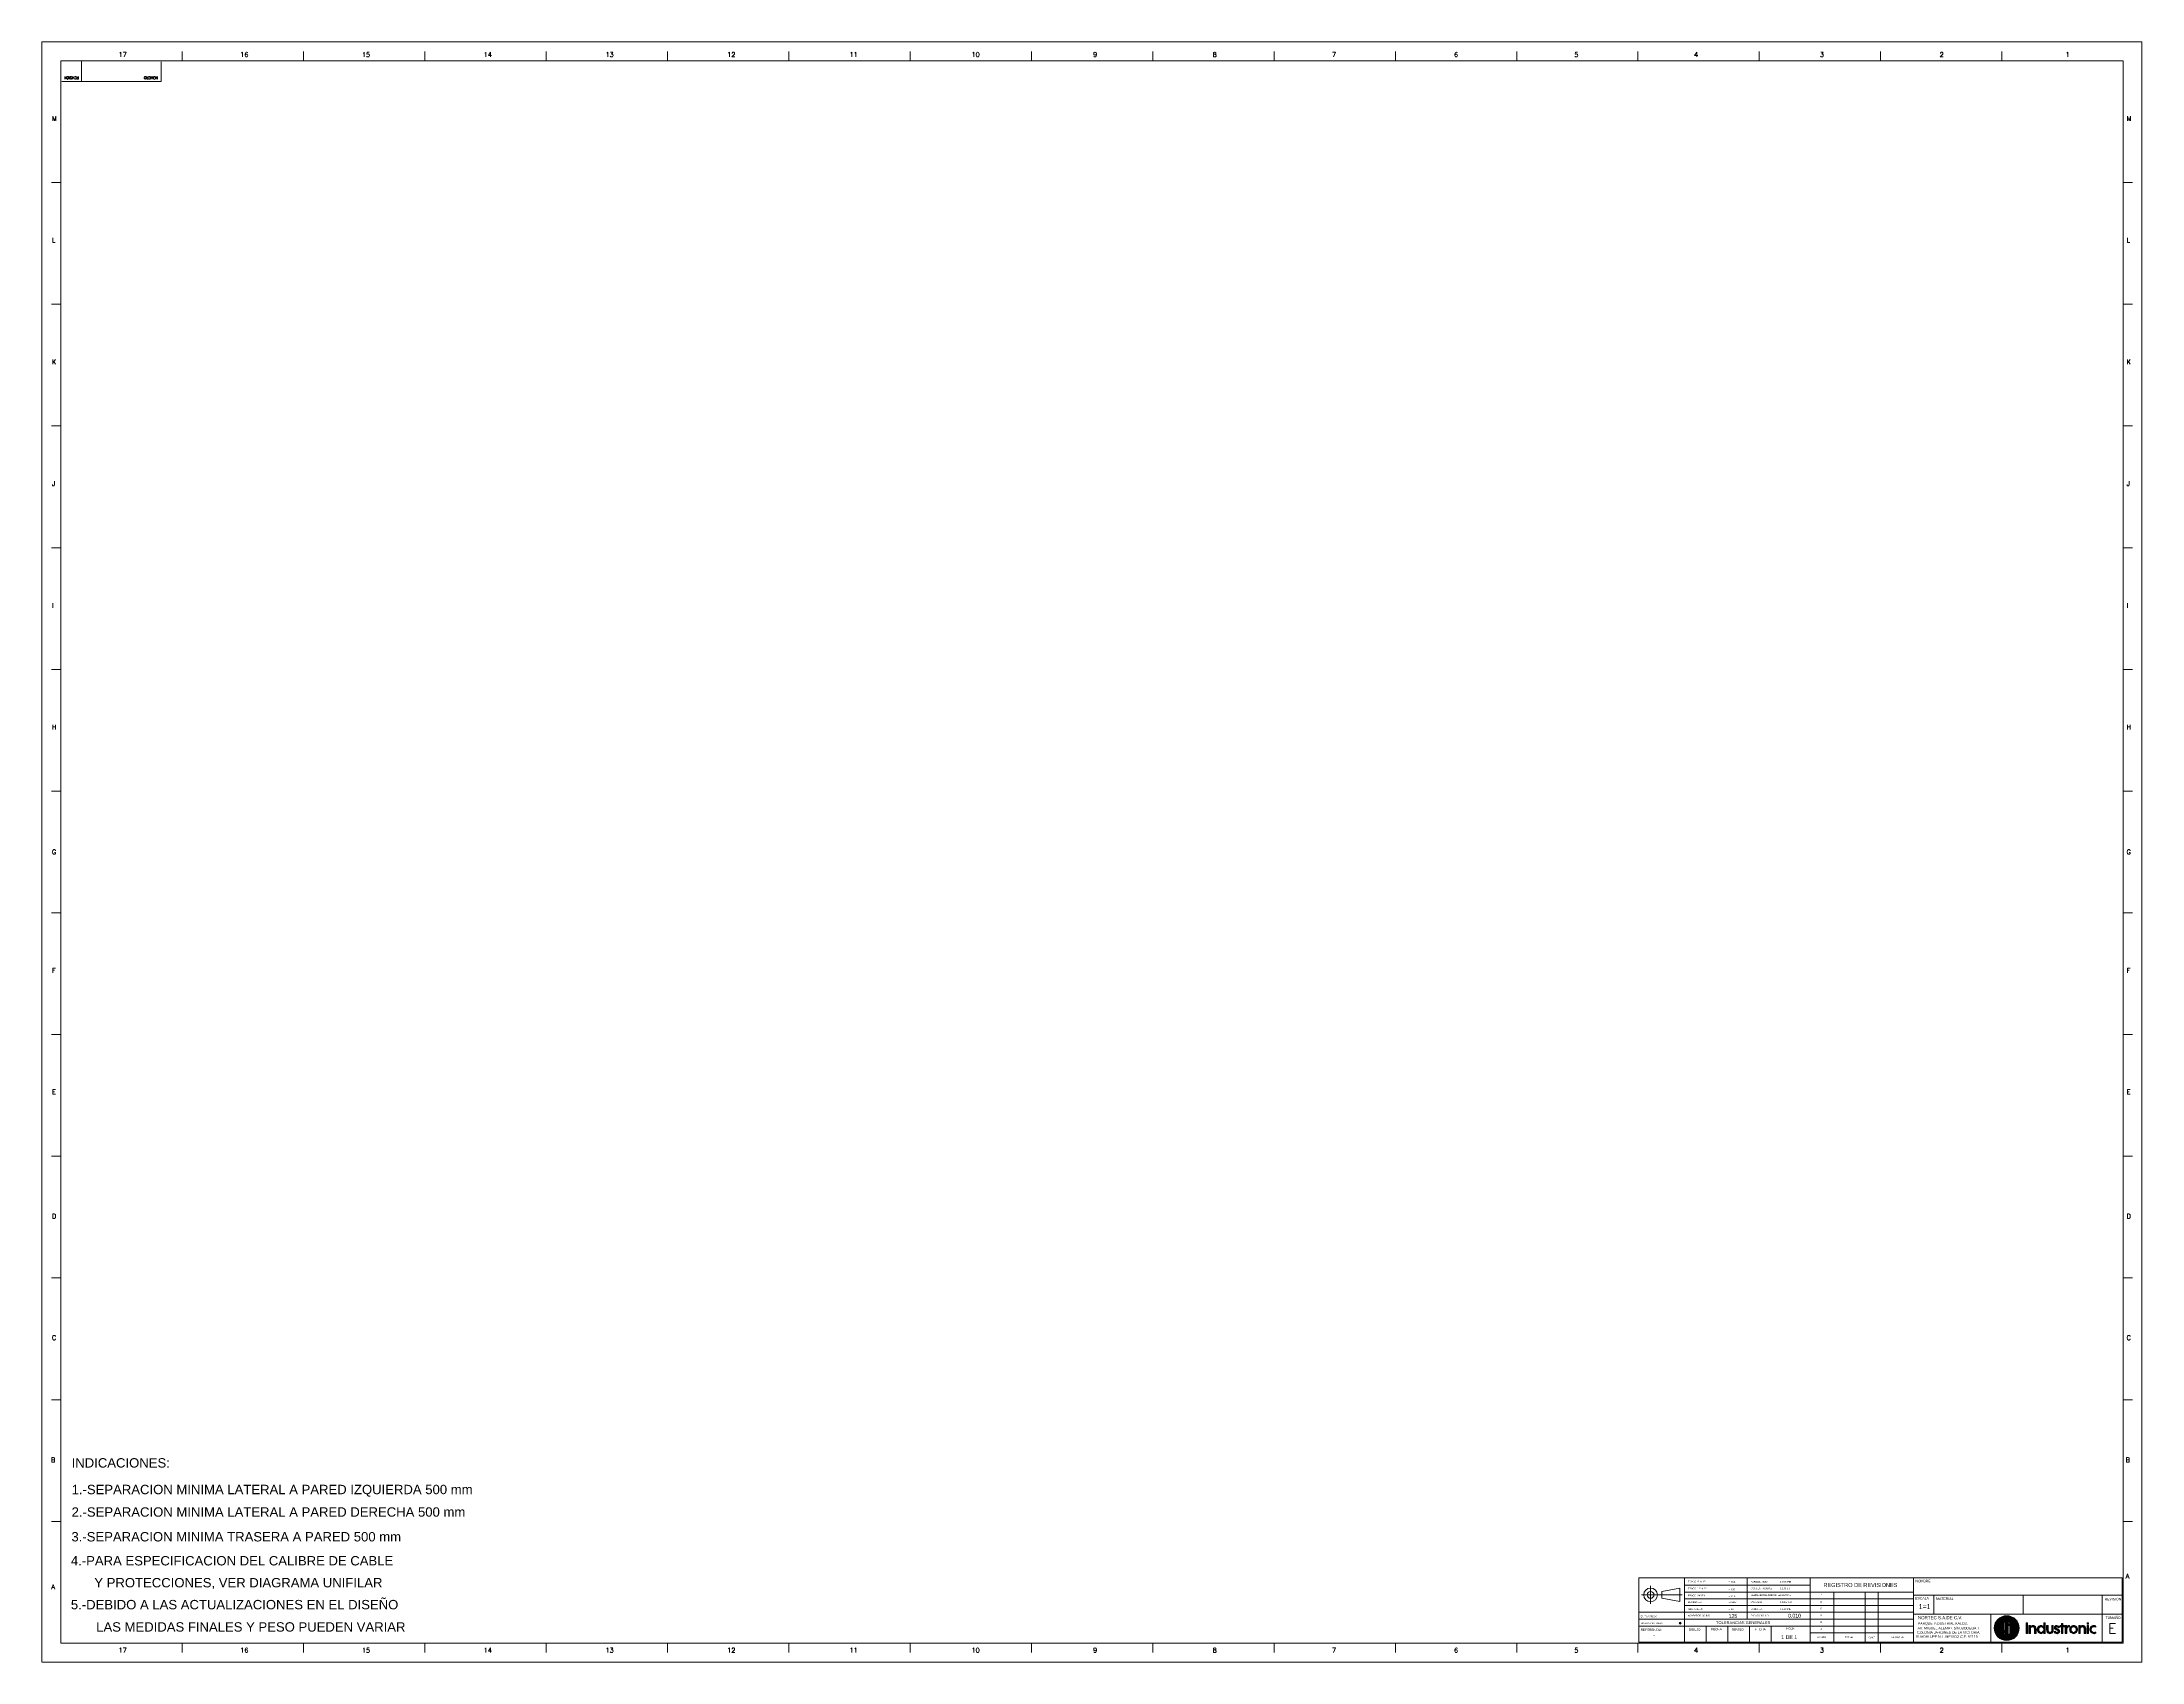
# Model space of a CAD drawing. Header units: millimetres. Extents: x 0 to 1120, y 0 to 864.
import ezdxf
from ezdxf.enums import TextEntityAlignment as Align

# ---------------------------------------------------------------- set-up
doc = ezdxf.new("R2010")
doc.units = ezdxf.units.MM
for name, color, linetype in [('ACOT', 7, 'Continuous'), ('Capa 1', 7, 'Continuous'), ('CONTINUA', 3, 'Continuous')]:
    doc.layers.add(name, color=color, linetype=linetype)
doc.styles.add('arial unicode ms', font='ARIALUNI.TTF')
doc.styles.add('ROMAND', font='romand', dxfattribs={"height": 0.125})
doc.styles.add('ROMANS', font='romans', dxfattribs={"height": 0.125})
doc.styles.add('ROMANT', font='romant', dxfattribs={"height": 0.25})
doc.styles.get("Standard").update_dxf_attribs({"font": 'arial.ttf'})

msp = doc.modelspace()

# ---------------------------------------------------------------- linework, layer by layer
at = {"color": 0, "linetype": 'ByBlock', "lineweight": 18}
for p, q in [((21.1, 853.8), (21.1, 843.2)), ((63.6, 842.9), (63.6, 853.5)), ((74.8, 859), (74.8, 854)), ((139.5, 859), (139.5, 854)), ((204.2, 859), (204.2, 854)), ((268.9, 859), (268.9, 854)), ((333.6, 859), (333.6, 854)), ((398.3, 859), (398.3, 854)), ((463, 859), (463, 854)), ((527.7, 859), (527.7, 854)), ((592.4, 859), (592.4, 854)), ((657.1, 859), (657.1, 854)), ((721.8, 859), (721.8, 854)), ((786.5, 859), (786.5, 854)), ((851.2, 859), (851.2, 854)), ((915.9, 859), (915.9, 854)), ((980.6, 859), (980.6, 854)), ((1045.3, 859), (1045.3, 854)), ((10.5, 842.9), (63.6, 842.9)), ((5, 789), (10, 789)), ((1110, 789), (1115, 789)), ((5, 724.1), (10, 724.1)), ((1110, 724.1), (1115, 724.1)), ((5, 659.2), (10, 659.2)), ((1110, 659.2), (1115, 659.2)), ((5, 594.3), (10, 594.3)), ((1110, 594.3), (1115, 594.3)), ((5, 529.4), (10, 529.4)), ((1110, 529.4), (1115, 529.4)), ((5, 464.4), (10, 464.4)), ((1110, 464.4), (1115, 464.4)), ((5, 399.5), (10, 399.5)), ((1110, 399.5), (1115, 399.5)), ((5, 334.6), (10, 334.6)), ((1110, 334.6), (1115, 334.6)), ((5, 269.7), (10, 269.7)), ((1110, 269.7), (1115, 269.7)), ((5, 204.8), (10, 204.8)), ((1110, 204.8), (1115, 204.8)), ((5, 139.8), (10, 139.8)), ((1110, 139.8), (1115, 139.8)), ((5, 74.9), (10, 74.9)), ((1110, 74.9), (1115, 74.9)), ((851.6, 44.9), (1109.5, 44.9)), ((876, 44.9), (876, 10.5)), ((909.5, 44.9), (909.5, 22.8)), ((943, 44.9), (943, 10.5)), ((998.2, 44.8), (998.2, 10.5)), ((853.1, 35.8), (862.7, 35.8)), ((857.9, 40.6), (857.9, 31)), ((862.7, 35.8), (874.8, 35.8)), ((873.6, 39.4), (863.9, 37.6)), ((863.9, 37.6), (863.9, 34)), ((873.6, 32.2), (863.9, 34)), ((873.6, 32.2), (873.6, 39.4)), ((876, 40.9), (943, 40.9)), ((876, 37.3), (998.2, 37.3)), ((876, 33.7), (998.2, 33.7)), ((955.6, 37.3), (955.6, 10.5)), ((972.3, 37.3), (972.3, 10.5)), ((979.3, 37.3), (979.3, 10.5)), ((998.2, 35.6), (1109.5, 35.6)), ((1009, 35.6), (1009, 25.7)), ((1056.6, 35.6), (1056.6, 25.6)), ((1098.7, 35.6), (1098.7, 10.5)), ((851.6, 26.5), (998.2, 26.5)), ((851.6, 22.8), (998.2, 22.8)), ((876, 30.1), (998.2, 30.1)), ((998.2, 25.6), (1109.5, 25.6)), ((1039.3, 25.6), (1039.3, 10.5)), ((851.6, 19.2), (998.2, 19.2)), ((887.6, 19.2), (887.6, 10.5)), ((899.1, 19.2), (899.1, 10.5)), ((910.7, 19.2), (910.7, 10.5)), ((922.3, 19.2), (922.3, 10.5)), ((943, 15.6), (998.2, 15.6)), ((74.8, 10), (74.8, 5)), ((139.5, 10), (139.5, 5)), ((204.2, 10), (204.2, 5)), ((268.9, 10), (268.9, 5)), ((333.6, 10), (333.6, 5)), ((398.3, 10), (398.3, 5)), ((463, 10), (463, 5)), ((527.7, 10), (527.7, 5)), ((592.4, 10), (592.4, 5)), ((657.1, 10), (657.1, 5)), ((721.8, 10), (721.8, 5)), ((786.5, 10), (786.5, 5)), ((851.2, 10), (851.2, 5)), ((915.9, 10), (915.9, 5)), ((980.6, 10), (980.6, 5)), ((1045.3, 10), (1045.3, 5))]:
    msp.add_line(p, q, dxfattribs=at)
for radius in [3.62, 1.81]:
    msp.add_circle((857.9, 35.8), radius, dxfattribs=at)
for start, end in [(0, 180), (180, 0)]:
    msp.add_arc((873.7, 20.7), 0.603, start, end, dxfattribs=at)
for points in [[(1059.7, 15.2), (1059.7, 19.4), (1059.8, 15.2)], [(1059.8, 15.2), (1059.7, 19.4), (1059.8, 19.4)], [(1059.8, 15.2), (1059.8, 19.4), (1059.9, 15.2)], [(1059.9, 15.2), (1059.8, 19.4), (1059.9, 19.4)], [(1059.9, 15.2), (1059.9, 19.4), (1060.1, 15.2)], [(1060.1, 15.2), (1059.9, 19.4), (1060.1, 19.4)], [(1060.1, 15.2), (1060.1, 19.4), (1060.3, 15.2)], [(1060.3, 15.2), (1060.1, 19.4), (1060.3, 19.4)], [(1060.3, 15.2), (1060.3, 19.4), (1060.5, 15.2)], [(1060.5, 15.2), (1060.3, 19.4), (1060.5, 19.4)], [(1060.5, 15.2), (1060.5, 19.4), (1060.5, 15.2)], [(1060.5, 15.2), (1060.5, 19.4), (1060.5, 18.7)], [(1060.8, 18.4), (1060.5, 18.8), (1060.8, 19)], [(1060.5, 15.2), (1060.5, 18.7), (1060.5, 18.8)], [(1060.5, 15.2), (1060.5, 18.8), (1060.5, 15.3)], [(1060.5, 15.3), (1060.5, 18.8), (1060.5, 18.8)], [(1060.5, 17.4), (1060.5, 18.8), (1060.5, 17.8)], [(1060.5, 17.8), (1060.5, 18.8), (1060.5, 18.8)], [(1060.5, 17.8), (1060.5, 18.8), (1060.8, 18.4)], [(1060.5, 15.2), (1060.5, 18.7), (1060.5, 15.2)], [(1061.1, 18.5), (1060.8, 19), (1061.1, 19.3)], [(1060.8, 18.4), (1060.8, 19), (1061.1, 18.5)], [(1061.6, 18.8), (1061.1, 19.3), (1061.6, 19.4)], [(1061.1, 18.5), (1061.1, 19.3), (1061.6, 18.8)], [(1061.6, 18.8), (1061.6, 19.4), (1061.9, 18.7)], [(1061.9, 18.7), (1061.6, 19.4), (1061.9, 19.4)], [(1061.9, 18.7), (1061.9, 19.4), (1062.1, 18.7)], [(1062.1, 18.7), (1061.9, 19.4), (1062.1, 19.4)], [(1062.1, 18.7), (1062.1, 19.4), (1062.5, 18.4)], [(1062.5, 18.4), (1062.1, 19.4), (1062.5, 19.3)], [(1062.5, 18.4), (1062.5, 19.3), (1062.6, 18.1)], [(1062.6, 18.1), (1062.5, 19.3), (1062.6, 19.3)], [(1062.6, 18.1), (1062.6, 19.3), (1062.6, 18)], [(1062.6, 18), (1062.6, 19.3), (1062.6, 19.3)], [(1062.6, 18), (1062.6, 19.3), (1062.7, 17.5)], [(1062.7, 17.5), (1062.6, 19.3), (1062.7, 19.2)], [(1062.7, 17.5), (1062.7, 19.2), (1062.7, 15.2)], [(1062.7, 15.2), (1062.7, 19.2), (1062.7, 19.2)], [(1062.7, 15.2), (1062.7, 19.2), (1063.1, 15.2)], [(1063.1, 15.2), (1062.7, 19.2), (1063.1, 18.9)], [(1063.1, 15.2), (1063.1, 18.9), (1063.4, 15.2)], [(1063.4, 15.2), (1063.1, 18.9), (1063.4, 18.4)], [(1063.4, 15.2), (1063.4, 18.4), (1063.5, 15.2)], [(1063.5, 15.2), (1063.4, 18.4), (1063.5, 17.7)], [(1069.1, 17), (1069.1, 19.4), (1069.3, 16.2)], [(1069.3, 16.2), (1069.1, 19.4), (1069.3, 19.4)], [(1069.3, 16.2), (1069.3, 19.4), (1069.6, 15.7)], [(1069.6, 15.7), (1069.3, 19.4), (1069.6, 19.4)], [(1069.6, 15.7), (1069.6, 19.4), (1069.9, 15.5)], [(1069.9, 15.5), (1069.6, 19.4), (1069.9, 19.4)], [(1069.9, 15.5), (1069.9, 19.4), (1069.9, 15.5)], [(1069.9, 15.5), (1069.9, 19.4), (1069.9, 17.1)], [(1069.9, 15.5), (1069.9, 17.1), (1070, 15.4)], [(1070, 15.4), (1069.9, 17.1), (1070, 16.6)], [(1070, 15.4), (1070, 16.6), (1070.2, 15.3)], [(1070.2, 15.3), (1070, 16.6), (1070.2, 16.2)], [(1070.2, 15.3), (1070.2, 16.2), (1070.2, 15.3)], [(1070.2, 15.3), (1070.2, 16.2), (1070.2, 16.1)], [(1070.2, 15.3), (1070.2, 16.1), (1070.5, 15.2)], [(1070.5, 15.2), (1070.2, 16.1), (1070.5, 15.9)], [(1070.5, 15.2), (1070.5, 15.9), (1070.9, 15.1)], [(1070.9, 15.1), (1070.5, 15.9), (1070.9, 15.8)], [(1071.4, 15.2), (1070.9, 15.8), (1071.4, 15.9)], [(1070.9, 15.1), (1070.9, 15.8), (1070.9, 15.1)], [(1070.9, 15.1), (1070.9, 15.8), (1070.9, 15.8)], [(1070.9, 15.1), (1070.9, 15.8), (1071.4, 15.2)], [(1071.7, 15.3), (1071.4, 15.9), (1071.7, 16.1)], [(1071.4, 15.2), (1071.4, 15.9), (1071.7, 15.3)], [(1071.9, 15.4), (1071.7, 16.2), (1071.9, 16.6)], [(1071.7, 15.3), (1071.7, 16.1), (1071.7, 16.2)], [(1071.7, 15.3), (1071.7, 16.2), (1071.9, 15.4)], [(1071.7, 15.3), (1071.7, 16.1), (1071.7, 15.3)], [(1072, 15.5), (1071.9, 16.6), (1072, 17.1)], [(1071.9, 15.4), (1071.9, 16.6), (1072, 15.5)], [(1072, 15.5), (1072, 19.4), (1072.2, 15.7)], [(1072.2, 15.7), (1072, 19.4), (1072.2, 19.4)], [(1072.2, 15.7), (1072.2, 19.4), (1072.6, 16.2)], [(1072.6, 16.2), (1072.2, 19.4), (1072.6, 19.4)], [(1072.6, 16.2), (1072.6, 19.4), (1072.7, 17)], [(1072.7, 17), (1072.6, 19.4), (1072.7, 19.4)], [(1072.7, 17), (1072.7, 19.4), (1072.7, 17)], [(1073.4, 15.9), (1073.2, 16.2), (1073.4, 16.2)], [(1073.7, 17.6), (1073.4, 18.8), (1073.7, 19.1)], [(1073.4, 17.9), (1073.4, 18.7), (1073.4, 18.8)], [(1073.4, 17.9), (1073.4, 18.8), (1073.7, 17.6)], [(1073.4, 17.9), (1073.4, 18.3), (1073.4, 18.7)], [(1073.4, 17.9), (1073.4, 18.7), (1073.4, 17.9)], [(1073.7, 15.4), (1073.4, 16.3), (1073.7, 16.4)], [(1073.4, 15.8), (1073.4, 16.2), (1073.4, 16.3)], [(1073.4, 15.8), (1073.4, 16.3), (1073.4, 15.8)], [(1073.4, 15.8), (1073.4, 16.3), (1073.4, 16.3)], [(1073.4, 15.8), (1073.4, 16.3), (1073.7, 15.4)], [(1073.4, 15.9), (1073.4, 16.2), (1073.4, 15.8)], [(1073.8, 17.5), (1073.7, 19.1), (1073.8, 19.2)], [(1073.7, 17.6), (1073.7, 19.1), (1073.7, 17.6)], [(1073.7, 17.6), (1073.7, 19.1), (1073.7, 19.1)], [(1073.7, 17.6), (1073.7, 19.1), (1073.7, 17.6)], [(1073.7, 17.6), (1073.7, 19.1), (1073.7, 19.1)], [(1073.7, 17.6), (1073.7, 19.1), (1073.8, 17.5)], [(1073.7, 15.4), (1073.7, 16.4), (1073.7, 15.4)], [(1073.7, 15.4), (1073.7, 16.4), (1073.7, 16.4)], [(1073.7, 15.4), (1073.7, 16.4), (1073.7, 15.4)], [(1073.7, 15.4), (1073.7, 16.4), (1073.7, 16.4)], [(1073.7, 15.4), (1073.7, 16.4), (1073.8, 15.4)], [(1073.8, 15.4), (1073.7, 16.4), (1073.8, 16.4)], [(1074, 17.3), (1073.8, 19.2), (1074, 19.3)], [(1073.8, 17.5), (1073.8, 19.2), (1074, 17.3)], [(1073.8, 15.4), (1073.8, 16.4), (1074, 15.3)], [(1074, 15.3), (1073.8, 16.4), (1074, 16)], [(1074, 17.3), (1074, 19.3), (1074.1, 17.3)], [(1074.1, 17.3), (1074, 19.3), (1074.1, 19.3)], [(1074, 15.3), (1074, 16), (1074.1, 15.3)], [(1074.1, 15.3), (1074, 16), (1074.1, 16)], [(1074.1, 18.4), (1074.1, 19.3), (1074.1, 19.4)], [(1074.1, 18.4), (1074.1, 19.4), (1074.2, 18.7)], [(1074.2, 18.7), (1074.1, 19.4), (1074.2, 19.4)], [(1074.1, 18.3), (1074.1, 19.3), (1074.1, 18.4)], [(1074.1, 17.3), (1074.1, 18.3), (1074.1, 17.3)], [(1074.1, 17.3), (1074.1, 18.3), (1074.1, 18.3)], [(1074.1, 17.3), (1074.1, 18.3), (1074.2, 17.2)], [(1074.2, 17.2), (1074.1, 18.3), (1074.2, 18)], [(1074.1, 15.3), (1074.1, 16), (1074.1, 15.3)], [(1074.1, 15.3), (1074.1, 16), (1074.1, 16)], [(1074.1, 15.3), (1074.1, 16), (1074.2, 15.3)], [(1074.2, 15.3), (1074.1, 16), (1074.2, 15.9)], [(1074.2, 18.7), (1074.2, 19.4), (1074.3, 18.7)], [(1074.3, 18.7), (1074.2, 19.4), (1074.3, 19.4)], [(1074.2, 17.2), (1074.2, 18), (1074.3, 17.2)], [(1074.3, 17.2), (1074.2, 18), (1074.3, 18)], [(1074.2, 15.3), (1074.2, 15.9), (1074.3, 15.3)], [(1074.3, 15.3), (1074.2, 15.9), (1074.3, 15.9)], [(1074.3, 18.7), (1074.3, 19.4), (1074.5, 18.7)], [(1074.5, 18.7), (1074.3, 19.4), (1074.5, 19.4)], [(1074.3, 17.2), (1074.3, 18), (1074.5, 17.1)], [(1074.5, 17.1), (1074.3, 18), (1074.5, 17.9)], [(1074.3, 15.3), (1074.3, 15.9), (1074.5, 15.2)], [(1074.5, 15.2), (1074.3, 15.9), (1074.5, 15.9)], [(1074.5, 18.7), (1074.5, 19.4), (1074.6, 18.8)], [(1074.6, 18.8), (1074.5, 19.4), (1074.6, 19.4)], [(1074.5, 17.1), (1074.5, 17.9), (1074.6, 17.1)], [(1074.6, 17.1), (1074.5, 17.9), (1074.6, 17.8)], [(1074.5, 15.2), (1074.5, 15.9), (1074.6, 15.2)], [(1074.6, 15.2), (1074.5, 15.9), (1074.6, 15.8)], [(1074.6, 18.8), (1074.6, 19.4), (1074.7, 18.8)], [(1074.7, 18.8), (1074.6, 19.4), (1074.7, 19.4)], [(1074.6, 17.1), (1074.6, 17.8), (1074.7, 17)], [(1074.7, 17), (1074.6, 17.8), (1074.7, 17.8)], [(1074.6, 15.2), (1074.6, 15.8), (1074.7, 15.2)], [(1074.7, 15.2), (1074.6, 15.8), (1074.7, 15.8)], [(1074.7, 18.8), (1074.7, 19.4), (1074.7, 18.8)], [(1074.7, 18.8), (1074.7, 19.4), (1074.7, 19.4)], [(1074.7, 18.8), (1074.7, 19.4), (1074.7, 18.8)], [(1074.7, 18.8), (1074.7, 19.4), (1074.7, 19.4)], [(1074.7, 18.8), (1074.7, 19.4), (1074.9, 18.7)], [(1074.9, 18.7), (1074.7, 19.4), (1074.9, 19.4)], [(1074.7, 17), (1074.7, 17.8), (1074.7, 17)], [(1074.7, 17), (1074.7, 17.8), (1074.7, 17.8)], [(1074.7, 17), (1074.7, 17.8), (1074.7, 17)], [(1074.7, 17), (1074.7, 17.8), (1074.7, 17.8)], [(1074.7, 17), (1074.7, 17.8), (1074.9, 17)], [(1074.9, 17), (1074.7, 17.8), (1074.9, 17.7)], [(1074.7, 15.2), (1074.7, 15.8), (1074.7, 15.1)], [(1074.7, 15.1), (1074.7, 15.8), (1074.7, 15.8)], [(1074.7, 15.1), (1074.7, 15.8), (1074.7, 15.2)], [(1074.7, 15.2), (1074.7, 15.8), (1074.7, 15.8)], [(1074.7, 15.2), (1074.7, 15.8), (1074.9, 15.2)], [(1074.9, 15.2), (1074.7, 15.8), (1074.9, 15.8)], [(1074.9, 18.7), (1074.9, 19.4), (1074.9, 18.6)], [(1074.9, 18.6), (1074.9, 19.4), (1074.9, 19.4)], [(1074.9, 18.6), (1074.9, 19.4), (1075.2, 18.4)], [(1075.2, 18.4), (1074.9, 19.4), (1075.2, 19.3)], [(1074.9, 17), (1074.9, 17.7), (1074.9, 16.9)], [(1074.9, 16.9), (1074.9, 17.7), (1074.9, 17.7)], [(1074.9, 16.9), (1074.9, 17.7), (1075.2, 16.8)], [(1075.2, 16.8), (1074.9, 17.7), (1075.2, 17.5)], [(1074.9, 15.2), (1074.9, 15.8), (1074.9, 15.9)], [(1074.9, 15.2), (1074.9, 15.9), (1075.2, 15.2)], [(1075.2, 15.2), (1074.9, 15.9), (1075.2, 15.9)], [(1074.9, 15.2), (1074.9, 15.8), (1074.9, 15.2)], [(1075.2, 18.4), (1075.2, 19.3), (1075.3, 18.3)], [(1075.3, 18.3), (1075.2, 19.3), (1075.3, 19.3)], [(1075.2, 16.8), (1075.2, 17.5), (1075.3, 16.6)], [(1075.3, 16.6), (1075.2, 17.5), (1075.3, 17.5)], [(1075.3, 15.3), (1075.2, 15.9), (1075.3, 16.2)], [(1075.2, 15.2), (1075.2, 15.9), (1075.3, 15.3)], [(1075.3, 18.3), (1075.3, 19.3), (1075.3, 18.3)], [(1075.3, 18.3), (1075.3, 19.3), (1075.3, 19.3)], [(1075.3, 18.3), (1075.3, 19.3), (1075.3, 18.3)], [(1075.3, 18.3), (1075.3, 19.3), (1075.3, 19.3)], [(1075.3, 18.3), (1075.3, 19.3), (1075.4, 18.3)], [(1075.4, 18.3), (1075.3, 19.3), (1075.4, 19.3)], [(1075.3, 16.6), (1075.3, 17.5), (1075.3, 16.6)], [(1075.3, 16.6), (1075.3, 17.5), (1075.3, 17.5)], [(1075.3, 16.6), (1075.3, 17.5), (1075.3, 16.4)], [(1075.3, 16.4), (1075.3, 17.5), (1075.3, 17.4)], [(1075.3, 16.4), (1075.3, 17.4), (1075.4, 16.3)], [(1075.4, 16.3), (1075.3, 17.4), (1075.4, 17.4)], [(1075.3, 15.3), (1075.3, 16.2), (1075.3, 16.3)], [(1075.3, 15.3), (1075.3, 16.3), (1075.4, 15.3)], [(1075.4, 15.3), (1075.3, 16.3), (1075.4, 16.3)], [(1075.3, 15.3), (1075.3, 16.2), (1075.3, 15.3)], [(1075.3, 15.3), (1075.3, 16.2), (1075.3, 16.2)], [(1075.3, 15.3), (1075.3, 16.2), (1075.3, 15.3)], [(1075.4, 18.3), (1075.4, 19.3), (1075.4, 18.2)], [(1075.4, 18.2), (1075.4, 19.3), (1075.4, 19.2)], [(1075.4, 18.2), (1075.4, 19.2), (1075.6, 18.3)], [(1075.6, 18.3), (1075.4, 19.2), (1075.6, 19.2)], [(1075.4, 15.3), (1075.4, 17.4), (1075.4, 15.3)], [(1075.4, 15.3), (1075.4, 17.4), (1075.4, 17.4)], [(1075.4, 15.3), (1075.4, 17.4), (1075.6, 15.4)], [(1075.6, 15.4), (1075.4, 17.4), (1075.6, 17.3)], [(1075.6, 18.3), (1075.6, 19.2), (1075.7, 18.4)], [(1075.7, 18.4), (1075.6, 19.2), (1075.7, 19)], [(1075.6, 15.4), (1075.6, 17.3), (1075.7, 15.5)], [(1075.7, 15.5), (1075.6, 17.3), (1075.7, 17.2)], [(1075.7, 18.4), (1075.7, 19), (1075.7, 18.4)], [(1075.7, 18.4), (1075.7, 19), (1075.7, 18.9)], [(1075.7, 18.4), (1075.7, 18.9), (1076, 18.4)], [(1076, 18.4), (1075.7, 18.9), (1076, 18.5)], [(1075.7, 15.5), (1075.7, 17.2), (1075.7, 15.5)], [(1075.7, 15.5), (1075.7, 17.2), (1075.7, 17.2)], [(1075.7, 15.5), (1075.7, 17.2), (1076, 15.9)], [(1076, 15.9), (1075.7, 17.2), (1076, 16.8)], [(1076, 18.4), (1076, 18.5), (1076, 18.4)], [(1076, 18.4), (1076, 18.5), (1076, 18.5)], [(1076, 18.4), (1076, 18.5), (1076, 18.5)], [(1076, 15.9), (1076, 16.8), (1076, 15.9)], [(1076, 15.9), (1076, 16.8), (1076, 16.8)], [(1076, 15.9), (1076, 16.8), (1076, 16.1)], [(1076, 16.1), (1076, 16.8), (1076, 16.6)], [(1076, 16.1), (1076, 16.6), (1076.1, 16.3)], [(1076.4, 18.7), (1076.4, 19.4), (1077.1, 18.7)], [(1077.1, 18.7), (1076.4, 19.4), (1077.1, 19.4)], [(1077.1, 15.2), (1077.1, 20.5), (1077.8, 15.2)], [(1077.8, 15.2), (1077.1, 20.5), (1077.8, 20.5)], [(1077.8, 18.7), (1077.8, 19.4), (1078.7, 18.7)], [(1078.7, 18.7), (1077.8, 19.4), (1078.7, 19.4)], [(1079.1, 15.2), (1079.1, 19.4), (1079.2, 15.2)], [(1079.2, 15.2), (1079.1, 19.4), (1079.2, 19.4)], [(1079.2, 15.2), (1079.2, 19.4), (1079.2, 15.2)], [(1079.2, 15.2), (1079.2, 19.4), (1079.2, 19.4)], [(1079.2, 15.2), (1079.2, 19.4), (1079.3, 15.2)], [(1079.3, 15.2), (1079.2, 19.4), (1079.3, 19.4)], [(1079.3, 15.2), (1079.3, 19.4), (1079.5, 15.2)], [(1079.5, 15.2), (1079.3, 19.4), (1079.5, 19.4)], [(1079.5, 15.2), (1079.5, 19.4), (1079.7, 15.2)], [(1079.7, 15.2), (1079.5, 19.4), (1079.7, 19.4)], [(1079.7, 15.2), (1079.7, 19.4), (1079.9, 15.2)], [(1079.9, 15.2), (1079.7, 19.4), (1079.9, 19.4)], [(1079.9, 15.2), (1079.9, 19.4), (1079.9, 15.2)], [(1079.9, 15.2), (1079.9, 19.4), (1079.9, 18.7)], [(1080, 17.7), (1079.9, 18.7), (1080, 18.8)], [(1079.9, 15.2), (1079.9, 18.7), (1079.9, 15.2)], [(1079.9, 15.2), (1079.9, 18.7), (1079.9, 18.7)], [(1079.9, 15.2), (1079.9, 18.7), (1079.9, 15.3)], [(1079.9, 15.3), (1079.9, 18.7), (1079.9, 18.7)], [(1079.9, 16.6), (1079.9, 18.7), (1079.9, 16.9)], [(1079.9, 16.9), (1079.9, 18.7), (1079.9, 18.7)], [(1079.9, 16.9), (1079.9, 18.7), (1080, 17.7)], [(1080.2, 18.4), (1080, 18.8), (1080.2, 19)], [(1080, 17.7), (1080, 18.8), (1080.2, 18.4)], [(1080.5, 18.4), (1080.2, 19), (1080.5, 19.3)], [(1080.2, 18.4), (1080.2, 19), (1080.5, 18.4)], [(1081.3, 18.7), (1080.5, 19.3), (1081.3, 19.4)], [(1080.5, 18.4), (1080.5, 19.3), (1081.3, 18.7)], [(1081.6, 16.4), (1081.4, 17.3), (1081.6, 18.2)], [(1082, 15.8), (1081.6, 18.2), (1082, 18.8)], [(1081.6, 16.4), (1081.6, 18.2), (1082, 15.8)], [(1082.3, 15.6), (1082, 18.8), (1082.3, 19)], [(1082, 15.8), (1082, 18.8), (1082.3, 15.6)], [(1082.6, 18.4), (1082.3, 19), (1082.6, 19.2)], [(1082.3, 17.9), (1082.3, 19), (1082.6, 18.4)], [(1082.3, 15.6), (1082.3, 16.7), (1082.6, 15.4)], [(1082.6, 15.4), (1082.3, 16.7), (1082.6, 16.2)], [(1082.7, 18.5), (1082.6, 19.2), (1082.7, 19.3)], [(1082.6, 18.4), (1082.6, 19.2), (1082.7, 18.5)], [(1082.6, 15.4), (1082.6, 16.2), (1082.7, 15.3)], [(1082.7, 15.3), (1082.6, 16.2), (1082.7, 16.1)], [(1082.7, 18.5), (1082.7, 19.3), (1083, 18.7)], [(1083, 18.7), (1082.7, 19.3), (1083, 19.3)], [(1082.7, 15.3), (1082.7, 16.1), (1083, 15.2)], [(1083, 15.2), (1082.7, 16.1), (1083, 15.9)], [(1083.5, 18.8), (1083, 19.3), (1083.5, 19.4)], [(1083, 18.7), (1083, 19.3), (1083.5, 18.8)], [(1083, 15.2), (1083, 15.9), (1083.5, 15.1)], [(1083.5, 15.1), (1083, 15.9), (1083.5, 15.8)], [(1083.5, 18.8), (1083.5, 19.4), (1084, 18.7)], [(1084, 18.7), (1083.5, 19.4), (1084, 19.3)], [(1084, 15.2), (1083.5, 15.8), (1084, 15.9)], [(1083.5, 15.1), (1083.5, 15.8), (1084, 15.2)], [(1084, 18.7), (1084, 19.3), (1084.4, 18.5)], [(1084.4, 18.5), (1084, 19.3), (1084.4, 19.3)], [(1084.4, 15.3), (1084, 15.9), (1084.4, 16.1)], [(1084, 15.2), (1084, 15.9), (1084.4, 15.3)], [(1084.4, 18.5), (1084.4, 19.3), (1084.5, 18.4)], [(1084.5, 18.4), (1084.4, 19.3), (1084.5, 19.2)], [(1084.5, 15.4), (1084.4, 16.1), (1084.5, 16.2)], [(1084.4, 15.3), (1084.4, 16.1), (1084.5, 15.4)], [(1084.5, 18.4), (1084.5, 19.2), (1084.8, 17.9)], [(1084.8, 17.9), (1084.5, 19.2), (1084.8, 19)], [(1084.8, 15.6), (1084.5, 16.2), (1084.8, 16.7)], [(1084.5, 15.4), (1084.5, 16.2), (1084.8, 15.6)], [(1084.8, 15.6), (1084.8, 19), (1085, 15.8)], [(1085, 15.8), (1084.8, 19), (1085, 18.8)], [(1085, 15.8), (1085, 18.8), (1085.5, 16.4)], [(1085.5, 16.4), (1085, 18.8), (1085.5, 18.2)], [(1085.5, 16.4), (1085.5, 18.2), (1085.6, 17.3)], [(1086.3, 15.2), (1086.3, 19.4), (1086.3, 15.2)], [(1086.3, 15.2), (1086.3, 19.4), (1086.3, 19.4)], [(1086.3, 15.2), (1086.3, 19.4), (1086.3, 15.2)], [(1086.3, 15.2), (1086.3, 19.4), (1086.3, 19.4)], [(1086.3, 15.2), (1086.3, 19.4), (1086.4, 15.2)], [(1086.4, 15.2), (1086.3, 19.4), (1086.4, 19.4)], [(1086.4, 15.2), (1086.4, 19.4), (1086.6, 15.2)], [(1086.6, 15.2), (1086.4, 19.4), (1086.6, 19.4)], [(1086.6, 15.2), (1086.6, 19.4), (1086.9, 15.2)], [(1086.9, 15.2), (1086.6, 19.4), (1086.9, 19.4)], [(1086.9, 15.2), (1086.9, 19.4), (1087, 15.2)], [(1087, 15.2), (1086.9, 19.4), (1087, 19.4)], [(1087, 15.2), (1087, 18.7), (1087, 18.8)], [(1087, 15.2), (1087, 18.8), (1087, 15.3)], [(1087, 15.3), (1087, 18.8), (1087, 18.8)], [(1087, 17.4), (1087, 18.8), (1087.1, 17.8)], [(1087.1, 17.8), (1087, 18.8), (1087.1, 18.8)], [(1087, 15.2), (1087, 18.7), (1087, 15.2)], [(1087.3, 18.4), (1087.1, 18.8), (1087.3, 19)], [(1087.1, 17.8), (1087.1, 18.8), (1087.3, 18.4)], [(1087.6, 18.5), (1087.3, 19), (1087.6, 19.3)], [(1087.3, 18.4), (1087.3, 19), (1087.6, 18.5)], [(1088.1, 18.8), (1087.6, 19.3), (1088.1, 19.4)], [(1087.6, 18.5), (1087.6, 19.3), (1088.1, 18.8)], [(1088.1, 18.8), (1088.1, 19.4), (1088.4, 18.7)], [(1088.4, 18.7), (1088.1, 19.4), (1088.4, 19.4)], [(1088.4, 18.7), (1088.4, 19.4), (1088.6, 18.7)], [(1088.6, 18.7), (1088.4, 19.4), (1088.6, 19.4)], [(1088.6, 18.7), (1088.6, 19.4), (1089, 18.4)], [(1089, 18.4), (1088.6, 19.4), (1089, 19.3)], [(1089, 18.4), (1089, 19.3), (1089.1, 18.1)], [(1089.1, 18.1), (1089, 19.3), (1089.1, 19.3)], [(1089.1, 18.1), (1089.1, 19.3), (1089.2, 18)], [(1089.2, 18), (1089.1, 19.3), (1089.2, 19.3)], [(1089.2, 18), (1089.2, 19.3), (1089.2, 17.5)], [(1089.2, 17.5), (1089.2, 19.3), (1089.2, 19.2)], [(1089.2, 15.2), (1089.2, 19.2), (1089.6, 15.2)], [(1089.6, 15.2), (1089.2, 19.2), (1089.6, 18.9)], [(1089.6, 15.2), (1089.6, 18.9), (1089.9, 15.2)], [(1089.9, 15.2), (1089.6, 18.9), (1089.9, 18.4)], [(1089.9, 15.2), (1089.9, 18.4), (1090, 15.2)], [(1090, 15.2), (1089.9, 18.4), (1090, 17.7)], [(1090.7, 20.1), (1090.7, 20.9), (1090.7, 20.1)], [(1090.7, 20.1), (1090.7, 20.9), (1090.7, 20.9)], [(1090.7, 20.1), (1090.7, 20.9), (1091.5, 20.1)], [(1091.5, 20.1), (1090.7, 20.9), (1091.5, 20.9)], [(1090.7, 15.2), (1090.7, 19.4), (1091.5, 15.2)], [(1091.5, 15.2), (1090.7, 19.4), (1091.5, 19.4)], [(1091.5, 20.1), (1091.5, 20.9), (1091.5, 20.1)], [(1091.5, 20.1), (1091.5, 20.9), (1091.5, 20.9)], [(1092.3, 16.5), (1092.1, 17.3), (1092.3, 18.2)], [(1092.7, 15.8), (1092.3, 18.2), (1092.7, 18.8)], [(1092.3, 16.5), (1092.3, 18.2), (1092.3, 16.4)], [(1092.3, 16.4), (1092.3, 18.2), (1092.3, 18.2)], [(1092.3, 16.4), (1092.3, 18.2), (1092.7, 15.8)], [(1092.8, 15.8), (1092.7, 18.8), (1092.8, 18.9)], [(1092.7, 15.8), (1092.7, 18.8), (1092.8, 15.8)], [(1092.8, 15.8), (1092.8, 18.9), (1092.9, 15.7)], [(1092.9, 15.7), (1092.8, 18.9), (1092.9, 18.9)], [(1093, 17.9), (1092.9, 18.9), (1093, 19)], [(1092.9, 17.3), (1092.9, 18.9), (1093, 17.9)], [(1092.9, 15.7), (1092.9, 17.3), (1093, 15.6)], [(1093, 15.6), (1092.9, 17.3), (1093, 16.8)], [(1093.3, 18.4), (1093, 19), (1093.3, 19.2)], [(1093, 17.9), (1093, 19), (1093, 17.9)], [(1093, 17.9), (1093, 19), (1093, 19)], [(1093, 17.9), (1093, 19), (1093.3, 18.4)], [(1093, 15.6), (1093, 16.8), (1093, 15.6)], [(1093, 15.6), (1093, 16.8), (1093, 16.7)], [(1093, 15.6), (1093, 16.7), (1093.3, 15.4)], [(1093.3, 15.4), (1093, 16.7), (1093.3, 16.3)], [(1093.4, 18.5), (1093.3, 19.2), (1093.4, 19.3)], [(1093.3, 18.4), (1093.3, 19.2), (1093.3, 18.4)], [(1093.3, 18.4), (1093.3, 19.2), (1093.3, 19.2)], [(1093.3, 18.4), (1093.3, 19.2), (1093.4, 18.5)], [(1093.3, 15.4), (1093.3, 16.3), (1093.3, 15.4)], [(1093.3, 15.4), (1093.3, 16.3), (1093.3, 16.2)], [(1093.3, 15.4), (1093.3, 16.2), (1093.4, 15.3)], [(1093.4, 15.3), (1093.3, 16.2), (1093.4, 16.1)], [(1093.4, 18.5), (1093.4, 19.3), (1093.5, 18.5)], [(1093.5, 18.5), (1093.4, 19.3), (1093.5, 19.3)], [(1093.4, 15.3), (1093.4, 16.1), (1093.5, 15.3)], [(1093.5, 15.3), (1093.4, 16.1), (1093.5, 16.1)], [(1093.5, 18.5), (1093.5, 19.3), (1093.7, 18.7)], [(1093.7, 18.7), (1093.5, 19.3), (1093.7, 19.3)], [(1093.5, 15.3), (1093.5, 16.1), (1093.7, 15.3)], [(1093.7, 15.3), (1093.5, 16.1), (1093.7, 15.9)], [(1093.7, 18.7), (1093.7, 19.3), (1093.8, 18.7)], [(1093.8, 18.7), (1093.7, 19.3), (1093.8, 19.3)], [(1093.7, 15.3), (1093.7, 15.9), (1093.8, 15.3)], [(1093.8, 15.3), (1093.7, 15.9), (1093.8, 15.9)], [(1094.3, 18.8), (1093.8, 19.3), (1094.3, 19.4)], [(1093.8, 18.7), (1093.8, 19.3), (1094.3, 18.8)], [(1093.8, 15.3), (1093.8, 15.9), (1094.3, 15.2)], [(1094.3, 15.2), (1093.8, 15.9), (1094.3, 15.8)], [(1094.3, 18.8), (1094.3, 19.4), (1094.4, 18.8)], [(1094.4, 18.8), (1094.3, 19.4), (1094.4, 19.4)], [(1094.3, 15.2), (1094.3, 15.8), (1094.4, 15.1)], [(1094.4, 15.1), (1094.3, 15.8), (1094.4, 15.8)], [(1094.4, 18.8), (1094.4, 19.4), (1094.4, 18.8)], [(1094.4, 18.8), (1094.4, 19.4), (1094.4, 19.4)], [(1094.4, 18.8), (1094.4, 19.4), (1094.4, 18.8)], [(1094.4, 18.8), (1094.4, 19.4), (1094.4, 19.4)], [(1094.4, 18.8), (1094.4, 19.4), (1094.9, 18.7)], [(1094.9, 18.7), (1094.4, 19.4), (1094.9, 19.4)], [(1094.4, 15.1), (1094.4, 15.8), (1094.4, 15.1)], [(1094.4, 15.1), (1094.4, 15.8), (1094.4, 15.8)], [(1094.4, 15.1), (1094.4, 15.8), (1094.4, 15.2)], [(1094.4, 15.2), (1094.4, 15.8), (1094.4, 15.8)], [(1094.4, 15.2), (1094.4, 15.8), (1094.9, 15.2)], [(1094.9, 15.2), (1094.4, 15.8), (1094.9, 15.8)], [(1094.9, 18.7), (1094.9, 19.4), (1094.9, 18.7)], [(1094.9, 18.7), (1094.9, 19.4), (1094.9, 19.4)], [(1094.9, 18.7), (1094.9, 19.4), (1094.9, 18.6)], [(1094.9, 18.6), (1094.9, 19.4), (1094.9, 19.4)], [(1094.9, 18.6), (1094.9, 19.4), (1095.3, 18.5)], [(1095.3, 18.5), (1094.9, 19.4), (1095.3, 19.2)], [(1095.3, 15.3), (1094.9, 15.8), (1095.3, 16)], [(1094.9, 15.2), (1094.9, 15.8), (1094.9, 15.2)], [(1094.9, 15.2), (1094.9, 15.8), (1094.9, 15.8)], [(1094.9, 15.2), (1094.9, 15.8), (1094.9, 15.2)], [(1094.9, 15.2), (1094.9, 15.8), (1094.9, 15.8)], [(1094.9, 15.2), (1094.9, 15.8), (1095.3, 15.3)], [(1095.3, 15.3), (1095.3, 16), (1095.3, 15.3)], [(1095.3, 15.3), (1095.3, 16), (1095.3, 16)]]:
    msp.add_solid(points, dxfattribs=at)
at = {"layer": 'ACOT', "color": 0, "linetype": 'ByBlock', "lineweight": 18}
for p, q in [((0, 646), (0, 864)), ((0, 864), (1120, 864)), ((0, 864), (0, 0)), ((0, 864), (0, 304)), ((1120, 864), (1120, 0)), ((10, 10), (10, 854)), ((10, 854), (1110, 854)), ((1110, 854), (1110, 10)), ((851.6, 44.9), (851.6, 10.5)), ((1109.5, 44.9), (1109.5, 10.5)), ((1067.6, 18.7), (1067.6, 18.8)), ((1067.6, 18.7), (1067.6, 18.7)), ((1067.6, 15.9), (1067.6, 15.6)), ((1067.6, 15.9), (1067.6, 15.9)), ((1120, 0), (0, 0)), ((1110, 10), (10, 10)), ((1109.5, 10.5), (851.6, 10.5)), ((865.3, 10.5), (1109.5, 10.5))]:
    msp.add_line(p, q, dxfattribs=at)
for points in [[(1043.2, 13.4), (1041.8, 20.6), (1043.2, 22.7)], [(1045.3, 12), (1043.2, 22.7), (1045.3, 24.2)], [(1043.2, 13.4), (1043.2, 22.7), (1045.3, 12)], [(1046.3, 11.8), (1045.3, 24.2), (1046.3, 24.4)], [(1045.3, 12), (1045.3, 24.2), (1046.3, 11.8)], [(1047.1, 21.2), (1046.3, 24.4), (1047.1, 24.5)], [(1046.3, 21.2), (1046.3, 24.4), (1047.1, 21.2)], [(1047.9, 11.5), (1047.1, 24.5), (1047.9, 24.7)], [(1047.1, 11.6), (1047.1, 24.5), (1047.9, 11.5)], [(1047.9, 11.5), (1047.9, 24.7), (1048.7, 11.6)], [(1048.7, 11.6), (1047.9, 24.7), (1048.7, 24.5)], [(1048.7, 21.2), (1048.7, 24.5), (1049.5, 21.2)], [(1049.5, 21.2), (1048.7, 24.5), (1049.5, 24.4)], [(1049.5, 11.8), (1049.5, 24.4), (1050.4, 12)], [(1050.4, 12), (1049.5, 24.4), (1050.4, 24.2)], [(1050.4, 12), (1050.4, 24.2), (1052.5, 13.4)], [(1052.5, 13.4), (1050.4, 24.2), (1052.5, 22.7)], [(1052.5, 13.4), (1052.5, 22.7), (1053.9, 15.5)], [(1053.9, 15.5), (1052.5, 22.7), (1053.9, 20.6)], [(873.3, 20.2), (873.1, 20.7), (873.3, 21.1)], [(873.7, 20.1), (873.3, 21.1), (873.7, 21.3)], [(873.3, 20.2), (873.3, 21.1), (873.7, 20.1)], [(873.7, 20.1), (873.7, 21.3), (874.2, 20.2)], [(874.2, 20.2), (873.7, 21.3), (874.2, 21.1)], [(874.2, 20.2), (874.2, 21.1), (874.4, 20.7)], [(1041.8, 15.5), (1041.2, 18.1), (1041.8, 20.6)], [(1041.8, 15.5), (1041.8, 20.6), (1043.2, 13.4)], [(1046.3, 15.7), (1046.3, 16.8), (1047.1, 15.7)], [(1047.1, 15.7), (1046.3, 16.8), (1047.1, 16.8)], [(1046.3, 11.8), (1046.3, 14.9), (1047.1, 11.6)], [(1047.1, 11.6), (1046.3, 14.9), (1047.1, 14.9)], [(1048.7, 19.4), (1048.7, 20.4), (1049.5, 19.4)], [(1049.5, 19.4), (1048.7, 20.4), (1049.5, 20.4)], [(1048.7, 11.6), (1048.7, 14.9), (1049.5, 11.8)], [(1049.5, 11.8), (1048.7, 14.9), (1049.5, 14.9)], [(1053.9, 15.5), (1053.9, 20.6), (1054.5, 18.1)], [(1058.2, 15.2), (1058.2, 20.9), (1059, 15.2)], [(1059, 15.2), (1058.2, 20.9), (1059, 20.9)], [(1064.3, 16.4), (1064.1, 17.3), (1064.3, 18.2)], [(1064.7, 15.8), (1064.3, 18.2), (1064.7, 18.8)], [(1064.3, 16.4), (1064.3, 18.2), (1064.7, 15.8)], [(1065, 15.6), (1064.7, 18.8), (1065, 19)], [(1064.7, 15.8), (1064.7, 18.8), (1064.7, 15.8)], [(1064.7, 15.8), (1064.7, 18.8), (1064.7, 18.8)], [(1064.7, 15.8), (1064.7, 18.8), (1065, 15.6)], [(1065.3, 18.4), (1065, 19), (1065.3, 19.2)], [(1065, 17.9), (1065, 19), (1065.3, 18.4)], [(1065, 15.6), (1065, 16.7), (1065.3, 15.4)], [(1065.3, 15.4), (1065, 16.7), (1065.3, 16.2)], [(1065.4, 18.4), (1065.3, 19.2), (1065.4, 19.3)], [(1065.3, 18.4), (1065.3, 19.2), (1065.4, 18.4)], [(1065.3, 15.4), (1065.3, 16.2), (1065.4, 15.3)], [(1065.4, 15.3), (1065.3, 16.2), (1065.4, 16.2)], [(1065.7, 18.7), (1065.4, 19.3), (1065.7, 19.4)], [(1065.4, 18.4), (1065.4, 19.3), (1065.4, 18.4)], [(1065.4, 18.4), (1065.4, 19.3), (1065.4, 19.3)], [(1065.4, 18.4), (1065.4, 19.3), (1065.7, 18.7)], [(1065.4, 15.3), (1065.4, 16.2), (1065.4, 15.3)], [(1065.4, 15.3), (1065.4, 16.2), (1065.4, 16.2)], [(1065.4, 15.3), (1065.4, 16.2), (1065.7, 15.2)], [(1065.7, 15.2), (1065.4, 16.2), (1065.7, 15.9)], [(1065.7, 18.7), (1065.7, 19.4), (1066.2, 18.8)], [(1066.2, 18.8), (1065.7, 19.4), (1066.2, 19.4)], [(1065.7, 15.2), (1065.7, 15.9), (1066.2, 15.1)], [(1066.2, 15.1), (1065.7, 15.9), (1066.2, 15.8)], [(1066.2, 18.8), (1066.2, 19.4), (1066.2, 18.8)], [(1066.2, 18.8), (1066.2, 19.4), (1066.2, 19.4)], [(1066.2, 18.8), (1066.2, 19.4), (1066.3, 18.8)], [(1066.3, 18.8), (1066.2, 19.4), (1066.3, 19.4)], [(1066.2, 15.1), (1066.2, 15.8), (1066.2, 15.1)], [(1066.2, 15.1), (1066.2, 15.8), (1066.2, 15.8)], [(1066.2, 15.1), (1066.2, 15.8), (1066.3, 15.2)], [(1066.3, 15.2), (1066.2, 15.8), (1066.3, 15.8)], [(1066.3, 18.8), (1066.3, 19.4), (1066.8, 18.7)], [(1066.8, 18.7), (1066.3, 19.4), (1066.8, 19.3)], [(1066.8, 15.3), (1066.3, 15.8), (1066.8, 15.9)], [(1066.3, 15.2), (1066.3, 15.8), (1066.8, 15.3)], [(1066.8, 18.7), (1066.8, 19.3), (1067, 18.5)], [(1067, 18.5), (1066.8, 19.3), (1067, 19.3)], [(1067, 15.3), (1066.8, 15.9), (1067, 16.1)], [(1066.8, 15.3), (1066.8, 15.9), (1067, 15.3)], [(1067, 18.5), (1067, 19.3), (1067, 18.5)], [(1067, 18.5), (1067, 19.3), (1067, 19.3)], [(1067, 18.5), (1067, 19.3), (1067.2, 18.4)], [(1067.2, 18.4), (1067, 19.3), (1067.2, 19.1)], [(1067.2, 15.6), (1067, 16.1), (1067.2, 16.2)], [(1067, 15.3), (1067, 16.1), (1067, 15.3)], [(1067, 15.3), (1067, 16.1), (1067, 16.1)], [(1067, 15.3), (1067, 16.1), (1067.2, 15.6)], [(1067.2, 18.4), (1067.2, 19.1), (1067.5, 17.9)], [(1067.5, 17.9), (1067.2, 19.1), (1067.5, 18.8)], [(1067.5, 15.8), (1067.2, 16.2), (1067.5, 16.7)], [(1067.2, 15.6), (1067.2, 16.2), (1067.5, 15.8)], [(1067.5, 15.8), (1067.5, 18.8), (1067.6, 15.9)], [(1067.6, 15.9), (1067.5, 18.8), (1067.6, 18.7)], [(1067.6, 15.9), (1067.6, 20.9), (1067.6, 15.9)], [(1067.6, 15.9), (1067.6, 20.9), (1067.6, 20.9)], [(1067.6, 15.7), (1067.6, 20.9), (1067.6, 15.2)], [(1067.6, 15.2), (1067.6, 20.9), (1067.6, 20.9)], [(1067.6, 15.2), (1067.6, 20.9), (1068.4, 15.2)], [(1068.4, 15.2), (1067.6, 20.9), (1068.4, 20.9)], [(1067.6, 15.9), (1067.6, 18.7), (1067.6, 15.9)], [(1067.6, 15.9), (1067.6, 18.7), (1067.6, 18.7)], [(1067.6, 15.9), (1067.6, 18.7), (1067.6, 15.9)], [(1067.6, 15.9), (1067.6, 18.7), (1067.6, 18.7)]]:
    msp.add_solid(points, dxfattribs=at)
at = {"layer": 'Capa 1', "color": 0, "linetype": 'ByBlock', "lineweight": 18}
for p, q in [((1046.3, 16.8), (1046.3, 21.2)), ((1046.3, 21.2), (1047.1, 21.2)), ((1047.1, 16.8), (1046.3, 16.8)), ((1046.3, 14.9), (1046.3, 15.7)), ((1046.3, 15.7), (1047.1, 15.7)), ((1047.1, 14.9), (1046.3, 14.9)), ((1047.1, 21.2), (1047.1, 16.8)), ((1047.1, 15.7), (1047.1, 14.9)), ((1048.7, 20.4), (1048.7, 21.2)), ((1048.7, 21.2), (1049.5, 21.2)), ((1049.5, 20.4), (1048.7, 20.4)), ((1048.7, 14.9), (1048.7, 19.4)), ((1048.7, 19.4), (1049.5, 19.4)), ((1049.5, 14.9), (1048.7, 14.9)), ((1049.5, 21.2), (1049.5, 20.4)), ((1049.5, 19.4), (1049.5, 14.9)), ((1058.2, 20.9), (1059, 20.9)), ((1058.2, 15.2), (1058.2, 20.9)), ((1059, 15.2), (1058.2, 15.2)), ((1059, 20.9), (1059, 15.2)), ((1076.4, 19.4), (1077.1, 19.4)), ((1076.4, 18.7), (1076.4, 19.4)), ((1077.1, 18.7), (1076.4, 18.7)), ((1077.1, 19.4), (1077.1, 20.5)), ((1077.1, 20.5), (1077.8, 20.5)), ((1077.1, 15.2), (1077.1, 18.7)), ((1077.8, 15.2), (1077.1, 15.2)), ((1077.8, 20.5), (1077.8, 19.4)), ((1077.8, 19.4), (1078.7, 19.4)), ((1078.7, 18.7), (1077.8, 18.7)), ((1077.8, 18.7), (1077.8, 15.2)), ((1078.7, 19.4), (1078.7, 18.7)), ((1090.7, 20.1), (1090.7, 20.9)), ((1090.7, 20.9), (1091.5, 20.9)), ((1091.5, 20.1), (1090.7, 20.1)), ((1091.5, 19.4), (1090.7, 19.4)), ((1090.7, 19.4), (1090.7, 15.2)), ((1090.7, 15.2), (1091.5, 15.2)), ((1091.5, 20.9), (1091.5, 20.1)), ((1091.5, 15.2), (1091.5, 19.4))]:
    msp.add_line(p, q, dxfattribs=at)
for points, knots in [([(1047.9, 24.7), (1044.2, 24.7), (1041.2, 21.7), (1041.2, 18.1), (1041.2, 14.4), (1044.2, 11.5), (1047.9, 11.5), (1051.5, 11.5), (1054.5, 14.4), (1054.5, 18.1), (1054.5, 21.7), (1051.5, 24.7), (1047.9, 24.7)], [0, 0, 0, 0, 1, 1, 1, 2, 2, 2, 3, 3, 3, 4, 4, 4, 4]), ([(1059.7, 19.4), (1059.7, 19.4), (1060.5, 19.4), (1060.5, 19.4), (1060.5, 19.4), (1060.5, 18.7), (1060.5, 18.7), (1060.5, 18.7), (1060.5, 18.7), (1060.5, 18.7)], [0, 0, 0, 0, 1, 1, 1, 2, 2, 2, 3, 3, 3, 3]), ([(1060.8, 18.4), (1060.6, 18.2), (1060.5, 17.8), (1060.5, 17.4), (1060.5, 17.4), (1060.5, 15.2), (1060.5, 15.2), (1060.5, 15.2), (1059.7, 15.2), (1059.7, 15.2), (1059.7, 15.2), (1059.7, 19.4), (1059.7, 19.4)], [17, 17, 17, 17, 18, 18, 18, 19, 19, 19, 20, 20, 20, 21, 21, 21, 21]), ([(1062.1, 18.7), (1062, 18.8), (1061.8, 18.8), (1061.6, 18.8), (1061.3, 18.8), (1061, 18.7), (1060.8, 18.4)], [15, 15, 15, 15, 16, 16, 16, 17, 17, 17, 17]), ([(1061.1, 19.3), (1061.3, 19.4), (1061.5, 19.4), (1061.9, 19.4), (1062.2, 19.4), (1062.4, 19.4), (1062.6, 19.3)], [4, 4, 4, 4, 5, 5, 5, 6, 6, 6, 6]), ([(1063.4, 18.4), (1063.4, 18.2), (1063.5, 17.9), (1063.5, 17.7), (1063.5, 17.7), (1063.5, 15.2), (1063.5, 15.2), (1063.5, 15.2), (1062.7, 15.2), (1062.7, 15.2), (1062.7, 15.2), (1062.7, 17.5), (1062.7, 17.5), (1062.7, 17.7), (1062.7, 17.8), (1062.6, 18)], [8, 8, 8, 8, 9, 9, 9, 10, 10, 10, 11, 11, 11, 12, 12, 12, 13, 13, 13, 13]), ([(1064.3, 16.4), (1064.2, 16.7), (1064.1, 17), (1064.1, 17.3), (1064.1, 17.6), (1064.2, 17.9), (1064.3, 18.2)], [6, 6, 6, 6, 7, 7, 7, 8, 8, 8, 8]), ([(1065, 17.9), (1065, 17.7), (1064.9, 17.5), (1064.9, 17.3), (1064.9, 17.1), (1065, 16.9), (1065, 16.7)], [11, 11, 11, 11, 12, 12, 12, 13, 13, 13, 13]), ([(1065.4, 19.3), (1065.6, 19.4), (1065.9, 19.4), (1066.2, 19.4), (1066.5, 19.4), (1066.7, 19.4), (1067, 19.3)], [10, 10, 10, 10, 11, 11, 11, 12, 12, 12, 12]), ([(1067, 15.3), (1066.8, 15.2), (1066.5, 15.1), (1066.2, 15.1), (1065.9, 15.1), (1065.6, 15.2), (1065.4, 15.3)], [2, 2, 2, 2, 3, 3, 3, 4, 4, 4, 4]), ([(1066.8, 18.7), (1066.6, 18.8), (1066.4, 18.8), (1066.3, 18.8), (1066.1, 18.8), (1065.9, 18.8), (1065.7, 18.7)], [7, 7, 7, 7, 8, 8, 8, 9, 9, 9, 9]), ([(1067.5, 16.7), (1067.6, 16.9), (1067.6, 17.1), (1067.6, 17.3), (1067.6, 17.5), (1067.6, 17.7), (1067.5, 17.9)], [3, 3, 3, 3, 4, 4, 4, 5, 5, 5, 5]), ([(1069.1, 19.4), (1069.1, 19.4), (1069.9, 19.4), (1069.9, 19.4), (1069.9, 19.4), (1069.9, 17.1), (1069.9, 17.1), (1069.9, 16.9), (1069.9, 16.8), (1070, 16.6)], [0, 0, 0, 0, 1, 1, 1, 2, 2, 2, 3, 3, 3, 3]), ([(1069.3, 16.2), (1069.2, 16.5), (1069.1, 16.7), (1069.1, 17), (1069.1, 17), (1069.1, 19.4), (1069.1, 19.4)], [20, 20, 20, 20, 21, 21, 21, 22, 22, 22, 22]), ([(1071.7, 15.3), (1071.4, 15.2), (1071.2, 15.1), (1070.9, 15.1), (1070.7, 15.1), (1070.4, 15.2), (1070.2, 15.3)], [16, 16, 16, 16, 17, 17, 17, 18, 18, 18, 18]), ([(1070.5, 15.9), (1070.6, 15.8), (1070.8, 15.8), (1070.9, 15.8), (1071.1, 15.8), (1071.3, 15.8), (1071.4, 15.9)], [5, 5, 5, 5, 6, 6, 6, 7, 7, 7, 7]), ([(1071.9, 16.6), (1071.9, 16.8), (1072, 16.9), (1072, 17.1), (1072, 17.1), (1072, 19.4), (1072, 19.4), (1072, 19.4), (1072.7, 19.4), (1072.7, 19.4), (1072.7, 19.4), (1072.7, 17), (1072.7, 17), (1072.7, 16.7), (1072.7, 16.5), (1072.6, 16.2)], [9, 9, 9, 9, 10, 10, 10, 11, 11, 11, 12, 12, 12, 13, 13, 13, 14, 14, 14, 14]), ([(1073.7, 15.4), (1073.4, 15.6), (1073.3, 15.8), (1073.2, 16.2), (1073.2, 16.2), (1073.8, 16.4), (1073.8, 16.4)], [33, 33, 33, 33, 34, 34, 34, 35, 35, 35, 35]), ([(1073.4, 17.9), (1073.4, 18), (1073.4, 18.2), (1073.4, 18.3), (1073.4, 18.5), (1073.4, 18.6), (1073.4, 18.8)], [11, 11, 11, 11, 12, 12, 12, 13, 13, 13, 13]), ([(1075.3, 15.3), (1075.1, 15.2), (1074.9, 15.1), (1074.7, 15.1), (1074.3, 15.1), (1074, 15.2), (1073.7, 15.4)], [31, 31, 31, 31, 32, 32, 32, 33, 33, 33, 33]), ([(1074.1, 19.4), (1074.3, 19.4), (1074.4, 19.4), (1074.6, 19.4), (1075, 19.4), (1075.4, 19.4), (1075.6, 19.2)], [15, 15, 15, 15, 16, 16, 16, 17, 17, 17, 17]), ([(1074.2, 18.7), (1074.1, 18.6), (1074.1, 18.5), (1074.1, 18.3), (1074.1, 18.2), (1074.2, 18.1), (1074.3, 18)], [21, 21, 21, 21, 22, 22, 22, 23, 23, 23, 23]), ([(1075.4, 18.2), (1075.3, 18.6), (1075.1, 18.8), (1074.7, 18.8), (1074.5, 18.8), (1074.3, 18.8), (1074.2, 18.7)], [19, 19, 19, 19, 20, 20, 20, 21, 21, 21, 21]), ([(1075.2, 15.9), (1075.3, 16), (1075.4, 16.1), (1075.4, 16.3), (1075.4, 16.4), (1075.3, 16.5), (1075.3, 16.6)], [3, 3, 3, 3, 4, 4, 4, 5, 5, 5, 5]), ([(1075.6, 19.2), (1075.8, 19), (1076, 18.8), (1076, 18.5), (1076, 18.5), (1075.4, 18.2), (1075.4, 18.2)], [17, 17, 17, 17, 18, 18, 18, 19, 19, 19, 19]), ([(1076, 16.8), (1076.1, 16.7), (1076.1, 16.5), (1076.1, 16.3), (1076.1, 16.2), (1076.1, 16.1), (1076, 15.9)], [27, 27, 27, 27, 28, 28, 28, 29, 29, 29, 29]), ([(1079.1, 19.4), (1079.1, 19.4), (1079.9, 19.4), (1079.9, 19.4), (1079.9, 19.4), (1079.9, 18.7), (1079.9, 18.7), (1079.9, 18.7), (1079.9, 18.7), (1079.9, 18.7)], [0, 0, 0, 0, 1, 1, 1, 2, 2, 2, 3, 3, 3, 3]), ([(1080.2, 18.4), (1080, 18.1), (1079.9, 17.8), (1079.9, 17.3), (1079.9, 17.3), (1079.9, 15.2), (1079.9, 15.2), (1079.9, 15.2), (1079.1, 15.2), (1079.1, 15.2), (1079.1, 15.2), (1079.1, 19.4), (1079.1, 19.4)], [7, 7, 7, 7, 8, 8, 8, 9, 9, 9, 10, 10, 10, 11, 11, 11, 11]), ([(1080.5, 19.3), (1080.7, 19.4), (1080.9, 19.4), (1081.3, 19.4), (1081.3, 19.4), (1081.3, 18.7), (1081.3, 18.7)], [4, 4, 4, 4, 5, 5, 5, 6, 6, 6, 6]), ([(1081.6, 16.4), (1081.5, 16.7), (1081.4, 17), (1081.4, 17.3), (1081.4, 17.6), (1081.5, 17.9), (1081.6, 18.2)], [3, 3, 3, 3, 4, 4, 4, 5, 5, 5, 5]), ([(1082.3, 17.9), (1082.2, 17.7), (1082.2, 17.5), (1082.2, 17.3), (1082.2, 17.1), (1082.2, 16.9), (1082.3, 16.7)], [11, 11, 11, 11, 12, 12, 12, 13, 13, 13, 13]), ([(1082.7, 19.3), (1082.9, 19.4), (1083.2, 19.4), (1083.5, 19.4), (1083.8, 19.4), (1084.1, 19.4), (1084.4, 19.3)], [7, 7, 7, 7, 8, 8, 8, 9, 9, 9, 9]), ([(1084, 18.7), (1083.9, 18.8), (1083.7, 18.8), (1083.5, 18.8), (1083.3, 18.8), (1083.1, 18.8), (1083, 18.7)], [7, 7, 7, 7, 8, 8, 8, 9, 9, 9, 9]), ([(1084.8, 16.7), (1084.8, 16.9), (1084.9, 17.1), (1084.9, 17.3), (1084.9, 17.5), (1084.8, 17.7), (1084.8, 17.9)], [3, 3, 3, 3, 4, 4, 4, 5, 5, 5, 5]), ([(1085.5, 18.2), (1085.6, 17.9), (1085.6, 17.6), (1085.6, 17.3), (1085.6, 17), (1085.6, 16.7), (1085.5, 16.4)], [11, 11, 11, 11, 12, 12, 12, 13, 13, 13, 13]), ([(1086.3, 19.4), (1086.3, 19.4), (1087, 19.4), (1087, 19.4), (1087, 19.4), (1087, 18.7), (1087, 18.7), (1087, 18.7), (1087, 18.7), (1087, 18.7)], [0, 0, 0, 0, 1, 1, 1, 2, 2, 2, 3, 3, 3, 3]), ([(1087.3, 18.4), (1087.1, 18.2), (1087, 17.8), (1087, 17.4), (1087, 17.4), (1087, 15.2), (1087, 15.2), (1087, 15.2), (1086.3, 15.2), (1086.3, 15.2), (1086.3, 15.2), (1086.3, 19.4), (1086.3, 19.4)], [17, 17, 17, 17, 18, 18, 18, 19, 19, 19, 20, 20, 20, 21, 21, 21, 21]), ([(1088.6, 18.7), (1088.5, 18.8), (1088.3, 18.8), (1088.1, 18.8), (1087.8, 18.8), (1087.5, 18.7), (1087.3, 18.4)], [15, 15, 15, 15, 16, 16, 16, 17, 17, 17, 17]), ([(1087.6, 19.3), (1087.8, 19.4), (1088.1, 19.4), (1088.4, 19.4), (1088.7, 19.4), (1088.9, 19.4), (1089.1, 19.3)], [4, 4, 4, 4, 5, 5, 5, 6, 6, 6, 6]), ([(1089.9, 18.4), (1090, 18.2), (1090, 17.9), (1090, 17.7), (1090, 17.7), (1090, 15.2), (1090, 15.2), (1090, 15.2), (1089.2, 15.2), (1089.2, 15.2), (1089.2, 15.2), (1089.2, 17.5), (1089.2, 17.5), (1089.2, 17.7), (1089.2, 17.8), (1089.2, 18)], [8, 8, 8, 8, 9, 9, 9, 10, 10, 10, 11, 11, 11, 12, 12, 12, 13, 13, 13, 13]), ([(1092.3, 16.4), (1092.2, 16.7), (1092.1, 17), (1092.1, 17.3), (1092.1, 17.6), (1092.2, 17.9), (1092.3, 18.2)], [5, 5, 5, 5, 6, 6, 6, 7, 7, 7, 7]), ([(1093, 17.9), (1092.9, 17.7), (1092.9, 17.5), (1092.9, 17.3), (1092.9, 17.1), (1092.9, 16.9), (1093, 16.7)], [17, 17, 17, 17, 18, 18, 18, 19, 19, 19, 19]), ([(1093.4, 19.3), (1093.7, 19.4), (1094, 19.4), (1094.4, 19.4), (1094.6, 19.4), (1094.7, 19.4), (1094.9, 19.4)], [9, 9, 9, 9, 10, 10, 10, 11, 11, 11, 11]), ([(1094.9, 15.2), (1094.7, 15.2), (1094.5, 15.1), (1094.4, 15.1), (1094, 15.1), (1093.7, 15.2), (1093.5, 15.3)], [1, 1, 1, 1, 2, 2, 2, 3, 3, 3, 3]), ([(1095.3, 18.5), (1095.1, 18.7), (1094.7, 18.8), (1094.3, 18.8), (1094.1, 18.8), (1093.9, 18.8), (1093.7, 18.7)], [13, 13, 13, 13, 14, 14, 14, 15, 15, 15, 15]), ([(1093.8, 15.9), (1094, 15.8), (1094.2, 15.8), (1094.4, 15.8), (1094.6, 15.8), (1094.7, 15.8), (1094.9, 15.8)], [21, 21, 21, 21, 22, 22, 22, 23, 23, 23, 23]), ([(1094.9, 19.4), (1095, 19.4), (1095.2, 19.3), (1095.3, 19.2), (1095.3, 19.2), (1095.3, 18.5), (1095.3, 18.5)], [11, 11, 11, 11, 12, 12, 12, 13, 13, 13, 13]), ([(1094.9, 15.8), (1095, 15.9), (1095.2, 15.9), (1095.3, 16), (1095.3, 16), (1095.3, 15.3), (1095.3, 15.3)], [23, 23, 23, 23, 24, 24, 24, 25, 25, 25, 25])]:
    msp.add_open_spline(points, degree=3, knots=knots, dxfattribs=at)
for points in [[(1060.5, 18.7), (1060.7, 19), (1060.8, 19.1), (1061.1, 19.3)], [(1062.5, 18.4), (1062.4, 18.5), (1062.3, 18.6), (1062.1, 18.7)], [(1062.6, 18), (1062.6, 18.2), (1062.5, 18.3), (1062.5, 18.4)], [(1062.6, 19.3), (1062.8, 19.2), (1063, 19.1), (1063.1, 18.9)], [(1063.1, 18.9), (1063.2, 18.8), (1063.3, 18.6), (1063.4, 18.4)], [(1064.3, 18.2), (1064.4, 18.4), (1064.5, 18.7), (1064.7, 18.8)], [(1064.7, 15.8), (1064.5, 15.9), (1064.4, 16.2), (1064.3, 16.4)], [(1064.7, 18.8), (1064.9, 19), (1065.1, 19.2), (1065.4, 19.3)], [(1065.4, 15.3), (1065.1, 15.4), (1064.9, 15.6), (1064.7, 15.8)], [(1065.3, 18.4), (1065.2, 18.2), (1065.1, 18.1), (1065, 17.9)], [(1065, 16.7), (1065.1, 16.5), (1065.2, 16.4), (1065.3, 16.2)], [(1065.7, 18.7), (1065.6, 18.6), (1065.4, 18.5), (1065.3, 18.4)], [(1065.3, 16.2), (1065.4, 16.1), (1065.6, 16), (1065.7, 15.9)], [(1065.7, 15.9), (1065.9, 15.8), (1066.1, 15.8), (1066.3, 15.8)], [(1066.3, 15.8), (1066.4, 15.8), (1066.6, 15.8), (1066.8, 15.9)], [(1067.2, 18.4), (1067.1, 18.5), (1066.9, 18.6), (1066.8, 18.7)], [(1066.8, 15.9), (1066.9, 16), (1067.1, 16.1), (1067.2, 16.2)], [(1067, 19.3), (1067.2, 19.2), (1067.4, 19), (1067.6, 18.7)], [(1067.6, 15.9), (1067.4, 15.7), (1067.2, 15.5), (1067, 15.3)], [(1067.5, 17.9), (1067.4, 18.1), (1067.3, 18.2), (1067.2, 18.4)], [(1067.2, 16.2), (1067.3, 16.4), (1067.4, 16.5), (1067.5, 16.7)], [(1067.6, 18.7), (1067.6, 18.7), (1067.6, 20.9), (1067.6, 20.9)], [(1067.6, 20.9), (1067.6, 20.9), (1068.4, 20.9), (1068.4, 20.9)], [(1067.6, 18.7), (1067.6, 18.7), (1067.6, 18.7), (1067.6, 18.7)], [(1067.6, 15.9), (1067.6, 15.9), (1067.6, 15.9), (1067.6, 15.9)], [(1067.6, 15.2), (1067.6, 15.2), (1067.6, 15.9), (1067.6, 15.9)], [(1068.4, 15.2), (1068.4, 15.2), (1067.6, 15.2), (1067.6, 15.2)], [(1068.4, 20.9), (1068.4, 20.9), (1068.4, 15.2), (1068.4, 15.2)], [(1069.6, 15.7), (1069.5, 15.8), (1069.3, 16), (1069.3, 16.2)], [(1070.2, 15.3), (1070, 15.4), (1069.8, 15.5), (1069.6, 15.7)], [(1070, 16.6), (1070, 16.4), (1070.1, 16.3), (1070.2, 16.2)], [(1070.2, 16.2), (1070.2, 16.1), (1070.3, 16), (1070.5, 15.9)], [(1071.4, 15.9), (1071.5, 16), (1071.6, 16.1), (1071.7, 16.2)], [(1071.7, 16.2), (1071.8, 16.3), (1071.9, 16.4), (1071.9, 16.6)], [(1072.2, 15.7), (1072.1, 15.5), (1071.9, 15.4), (1071.7, 15.3)], [(1072.6, 16.2), (1072.5, 16), (1072.4, 15.8), (1072.2, 15.7)], [(1073.4, 18.8), (1073.5, 18.9), (1073.6, 19), (1073.7, 19.1)], [(1073.7, 17.6), (1073.6, 17.7), (1073.5, 17.8), (1073.4, 17.9)], [(1073.7, 19.1), (1073.8, 19.2), (1074, 19.3), (1074.1, 19.4)], [(1074, 17.3), (1073.9, 17.4), (1073.8, 17.5), (1073.7, 17.6)], [(1073.8, 16.4), (1073.9, 16.2), (1074, 16.1), (1074.1, 16)], [(1074.5, 17.1), (1074.3, 17.2), (1074.2, 17.3), (1074, 17.3)], [(1074.1, 16), (1074.2, 15.9), (1074.4, 15.8), (1074.7, 15.8)], [(1074.3, 18), (1074.4, 17.9), (1074.6, 17.8), (1074.9, 17.7)], [(1074.9, 16.9), (1074.8, 17), (1074.7, 17.1), (1074.5, 17.1)], [(1074.7, 15.8), (1074.9, 15.8), (1075, 15.9), (1075.2, 15.9)], [(1074.9, 17.7), (1075, 17.6), (1075.2, 17.5), (1075.3, 17.4)], [(1075.2, 16.8), (1075.1, 16.8), (1075, 16.9), (1074.9, 16.9)], [(1075.3, 16.6), (1075.3, 16.6), (1075.2, 16.7), (1075.2, 16.8)], [(1075.3, 17.4), (1075.5, 17.4), (1075.6, 17.3), (1075.7, 17.2)], [(1075.7, 15.5), (1075.6, 15.4), (1075.5, 15.3), (1075.3, 15.3)], [(1075.7, 17.2), (1075.8, 17.1), (1075.9, 17), (1076, 16.8)], [(1076, 15.9), (1075.9, 15.8), (1075.9, 15.7), (1075.7, 15.5)], [(1079.9, 18.7), (1080.1, 19), (1080.2, 19.1), (1080.5, 19.3)], [(1081.3, 18.7), (1080.8, 18.7), (1080.5, 18.6), (1080.2, 18.4)], [(1081.6, 18.2), (1081.7, 18.4), (1081.8, 18.6), (1082, 18.8)], [(1082, 15.8), (1081.8, 16), (1081.7, 16.2), (1081.6, 16.4)], [(1082, 18.8), (1082.2, 19), (1082.4, 19.2), (1082.7, 19.3)], [(1082.7, 15.3), (1082.4, 15.4), (1082.2, 15.6), (1082, 15.8)], [(1082.6, 18.4), (1082.4, 18.2), (1082.3, 18.1), (1082.3, 17.9)], [(1082.3, 16.7), (1082.3, 16.5), (1082.4, 16.4), (1082.6, 16.2)], [(1083, 18.7), (1082.8, 18.6), (1082.7, 18.5), (1082.6, 18.4)], [(1082.6, 16.2), (1082.7, 16.1), (1082.8, 16), (1083, 15.9)], [(1083.5, 15.1), (1083.2, 15.1), (1082.9, 15.2), (1082.7, 15.3)], [(1083, 15.9), (1083.1, 15.8), (1083.3, 15.8), (1083.5, 15.8)], [(1083.5, 15.8), (1083.7, 15.8), (1083.9, 15.8), (1084, 15.9)], [(1084.4, 15.3), (1084.1, 15.2), (1083.8, 15.1), (1083.5, 15.1)], [(1084.5, 18.4), (1084.3, 18.5), (1084.2, 18.6), (1084, 18.7)], [(1084, 15.9), (1084.2, 16), (1084.3, 16.1), (1084.5, 16.2)], [(1084.4, 19.3), (1084.6, 19.2), (1084.8, 19), (1085, 18.8)], [(1085, 15.8), (1084.8, 15.6), (1084.6, 15.4), (1084.4, 15.3)], [(1084.8, 17.9), (1084.7, 18.1), (1084.6, 18.2), (1084.5, 18.4)], [(1084.5, 16.2), (1084.6, 16.4), (1084.7, 16.5), (1084.8, 16.7)], [(1085, 18.8), (1085.2, 18.6), (1085.4, 18.4), (1085.5, 18.2)], [(1085.5, 16.4), (1085.4, 16.2), (1085.2, 16), (1085, 15.8)], [(1087, 18.7), (1087.2, 19), (1087.4, 19.1), (1087.6, 19.3)], [(1089, 18.4), (1088.9, 18.5), (1088.8, 18.6), (1088.6, 18.7)], [(1089.2, 18), (1089.1, 18.2), (1089, 18.3), (1089, 18.4)], [(1089.1, 19.3), (1089.3, 19.2), (1089.5, 19.1), (1089.6, 18.9)], [(1089.6, 18.9), (1089.7, 18.8), (1089.8, 18.6), (1089.9, 18.4)], [(1092.3, 18.2), (1092.4, 18.4), (1092.5, 18.6), (1092.7, 18.8)], [(1092.8, 15.8), (1092.6, 15.9), (1092.4, 16.2), (1092.3, 16.4)], [(1092.7, 18.8), (1092.9, 19), (1093.2, 19.2), (1093.4, 19.3)], [(1093.5, 15.3), (1093.2, 15.4), (1093, 15.6), (1092.8, 15.8)], [(1093.3, 18.4), (1093.2, 18.2), (1093.1, 18.1), (1093, 17.9)], [(1093, 16.7), (1093.1, 16.5), (1093.2, 16.4), (1093.3, 16.2)], [(1093.7, 18.7), (1093.6, 18.6), (1093.4, 18.5), (1093.3, 18.4)], [(1093.3, 16.2), (1093.5, 16.1), (1093.6, 16), (1093.8, 15.9)], [(1095.3, 15.3), (1095.2, 15.3), (1095, 15.2), (1094.9, 15.2)]]:
    msp.add_open_spline(points, degree=3, dxfattribs=at)

# ---------------------------------------------------------------- texts
at = {"color": 0, "linetype": 'ByBlock', "lineweight": 18, "style": 'ROMANS'}
for s, p in [('REVISIÓN', (15.8, 844.7)), ('NÚMERO', (58.1, 844.7))]:
    msp.add_text(s, height=1.33, rotation=180, dxfattribs=at).set_placement(p, align=Align.MIDDLE)
at = {"color": 0, "linetype": 'ByBlock', "lineweight": 18}
for s, p in [('INDICACIONES:', (15.8, 103.7)), ('1.-SEPARACION MINIMA LATERAL A PARED IZQUIERDA 500 mm', (15.8, 89.5)), ('2.-SEPARACION MINIMA LATERAL A PARED DERECHA 500 mm', (15.8, 77.5)), ('3.-SEPARACION MINIMA TRASERA A PARED 500 mm', (15.7, 64.3)), ('4.-PARA ESPECIFICACION DEL CALIBRE DE CABLE', (15.4, 51.5)), ('Y PROTECCIONES, VER DIAGRAMA UNIFILAR', (27.9, 39.8)), ('5.-DEBIDO A LAS ACTUALIZACIONES EN EL DISEÑO', (15.4, 28.1)), ('LAS MEDIDAS FINALES Y PESO PUEDEN VARIAR', (28.9, 16.2))]:
    msp.add_text(s, height=5, dxfattribs=at).set_placement(p)
at = {"color": 0, "linetype": 'ByBlock', "lineweight": 18, "style": 'arial unicode ms'}
for s, height, p in [('FRACC. 0" A 12"', 0.904, (877.8, 42.4)), ('FRACC. 12" A 24"', 0.904, (877.8, 38.7)), ('FRACC. 24" EN', 0.904, (877.8, 35)), ('%%P 1/64', 0.904, (899.6, 42.3)), ('%%P 1/32', 0.904, (899.6, 38.2)), ('%%P 1/16', 0.904, (899.6, 34.6)), ('PARALELISMO', 0.904, (911.3, 42.3)), ('CONCENTRICIDAD', 0.904, (911.3, 38.8)), ('PERPENDICULARIDAD', 0.904, (911.3, 35.2)), ('                 %%P0.003"/PIE', 0.904, (920.1, 35.2)), ('                0.003"/PIE', 0.904, (921.2, 42.3)), ('                0.001" LTI', 0.904, (921.2, 38.8)), ('REGISTRO DE REVISIONES', 2.127, (950.1, 40)), ('NOMBRE', 1.33, (999.1, 42.5)), ('ESCALA', 1.33, (999, 33.3)), ('MATERIAL', 1.33, (1010.2, 33.1)), ('QUITAR FILOS', 0.904, (852.5, 23.9)), ('ANGULARES', 0.904, (877.8, 27.8)), ('ACABADOS NO IND. =', 0.904, (877.8, 24.3)), ('DECIMALES', 0.904, (877.8, 31.5)), ('%%P0.005"', 0.904, (899.6, 31.5)), ("%%P 15'", 0.904, (899.6, 27.8)), ('OVALADO', 0.904, (911.3, 31.5)), ('PANDURA', 0.904, (911.3, 27.8)), ('RADIOS NO IND. =', 0.904, (911.3, 24.3)), ('                0.0005" LTI', 0.904, (921.2, 31.5)), ('                0.003"/PIE', 0.904, (921.2, 27.8)), ('NORTEC S.A.DE C.V.', 1.702, (1000.5, 22.8)), ('MARCAR No. PIEZA', 0.904, (852.5, 20.3)), ('REFERENCIA:', 1.205, (852.6, 16.6)), ('DIBUJO', 1.21, (878.3, 16.7)), ('FECHA', 1.21, (890.2, 16.9)), ('TOLERANCIAS GENERALES', 1.543, (892.8, 20.2)), ('REVISO', 1.21, (901.2, 16.7)), ('FECHA', 1.21, (913.6, 16.8)), ('HOJA', 1.21, (930.2, 17.2)), (' GUADALUPE N.L. MEXICO C.P. 67119', 1.329, (998.8, 12.9)), ('COLONIA JARDINES DE LA VICTORIA,', 1.329, (1000.1, 15.1)), ('AV. MIGUEL ALEMAN S/N, BODEGA 7', 1.329, (1000.3, 17.4)), ('PARQUE INDUSTRIAL KALOS,', 1.329, (1000.5, 19.9))]:
    msp.add_text(s, height=height, dxfattribs=at).set_placement(p)
at = {"color": 0, "linetype": 'ByBlock', "lineweight": 18}
for s, height, style, p in [('F', 0.904, 'arial unicode ms', (949, 35.4)), ('REVISIÓN', 1.33, 'arial unicode ms', (1104.5, 33.7)), ('D', 0.904, 'arial unicode ms', (949, 28.5)), ('C', 0.904, 'arial unicode ms', (949, 25)), ('E', 0.904, 'arial unicode ms', (949, 31.9)), ('TAMAÑO', 1.33, 'arial unicode ms', (1104.6, 23.8)), ('CAMBIO', 0.904, 'arial unicode ms', (949, 13.3)), ('A', 0.904, 'arial unicode ms', (949, 17.5)), ('B', 0.904, 'arial unicode ms', (949, 21.2)), ('FECHA', 0.904, 'arial unicode ms', (963.7, 13.2)), ('CANT.', 0.904, 'arial unicode ms', (976.1, 13)), ('SE USA EN', 0.904, 'arial unicode ms', (989.7, 13.3)), ('E', 5.32, 'ROMANT', (1104.1, 17.9))]:
    msp.add_text(s, height=height, dxfattribs=dict(at, style=style)).set_placement(p, align=Align.MIDDLE)
at = {"layer": 'ACOT', "color": 0, "linetype": 'ByBlock', "lineweight": 18, "style": 'ROMAND'}
for s, p in [('17', (40.9, 856)), ('16', (105.8, 856)), ('15', (170.7, 856)), ('14', (235.6, 856)), ('13', (300.6, 856)), ('12', (365.5, 856)), ('11', (430.7, 856)), ('10', (495.8, 856)), ('9', (560.6, 856)), ('8', (624.4, 856)), ('7', (688, 856)), ('6', (753.1, 856)), ('5', (817.3, 856)), ('4', (881.1, 856)), ('3', (948.2, 856)), ('2', (1012.1, 856)), ('1', (1079.2, 856)), ('M', (5.3, 822)), ('M', (1111.8, 822)), ('L', (5.3, 757.1)), ('L', (1111.8, 757.1)), ('K', (5.3, 692.1)), ('K', (1111.8, 692.1)), ('J', (5.3, 627.2)), ('J', (1111.8, 627.2)), ('I', (5.3, 562.3)), ('I', (1111.8, 562.3)), ('H', (5.3, 497.4)), ('H', (1111.8, 497.4)), ('G', (5.3, 430.8)), ('G', (1111.8, 430.8)), ('F', (5.3, 367.6)), ('F', (1111.8, 367.6)), ('E', (5.3, 302.8)), ('E', (1111.8, 302.8)), ('D', (5.3, 236.5)), ('D', (1111.8, 236.5)), ('C', (5.3, 171.7)), ('C', (1111.8, 171.7)), ('B', (4.8, 106.5)), ('B', (1111.3, 106.5)), ('A', (1111.3, 44.6)), ('A', (5, 38.9)), ('17', (40.9, 5)), ('16', (105.8, 5)), ('15', (170.7, 5)), ('14', (235.6, 5)), ('13', (300.6, 5)), ('12', (365.5, 5)), ('11', (430.7, 5)), ('10', (495.8, 5)), ('9', (560.6, 5)), ('8', (624.4, 5)), ('7', (688, 5)), ('6', (753.1, 5)), ('5', (817.3, 5)), ('4', (881.1, 5)), ('3', (948.2, 5)), ('2', (1012.1, 5)), ('1', (1079.2, 5))]:
    msp.add_text(s, height=2.5, dxfattribs=at).set_placement(p)
at = {"layer": 'ACOT', "color": 0, "linetype": 'ByBlock', "lineweight": 18}
for s, height, p in [('125', 2, (899.5, 23.5)), ('0.010', 2, (931.2, 23.7)), ('1=1', 2.66, (1000.9, 28.2)), ('1 DE 1', 2, (927.6, 12.3))]:
    msp.add_text(s, height=height, dxfattribs=at).set_placement(p)
at = {"layer": 'CONTINUA', "color": 0, "linetype": 'ByBlock', "lineweight": 18}
msp.add_text('-', height=2.41, dxfattribs=at).set_placement((859.3, 13))

doc.saveas('drawing.dxf')
